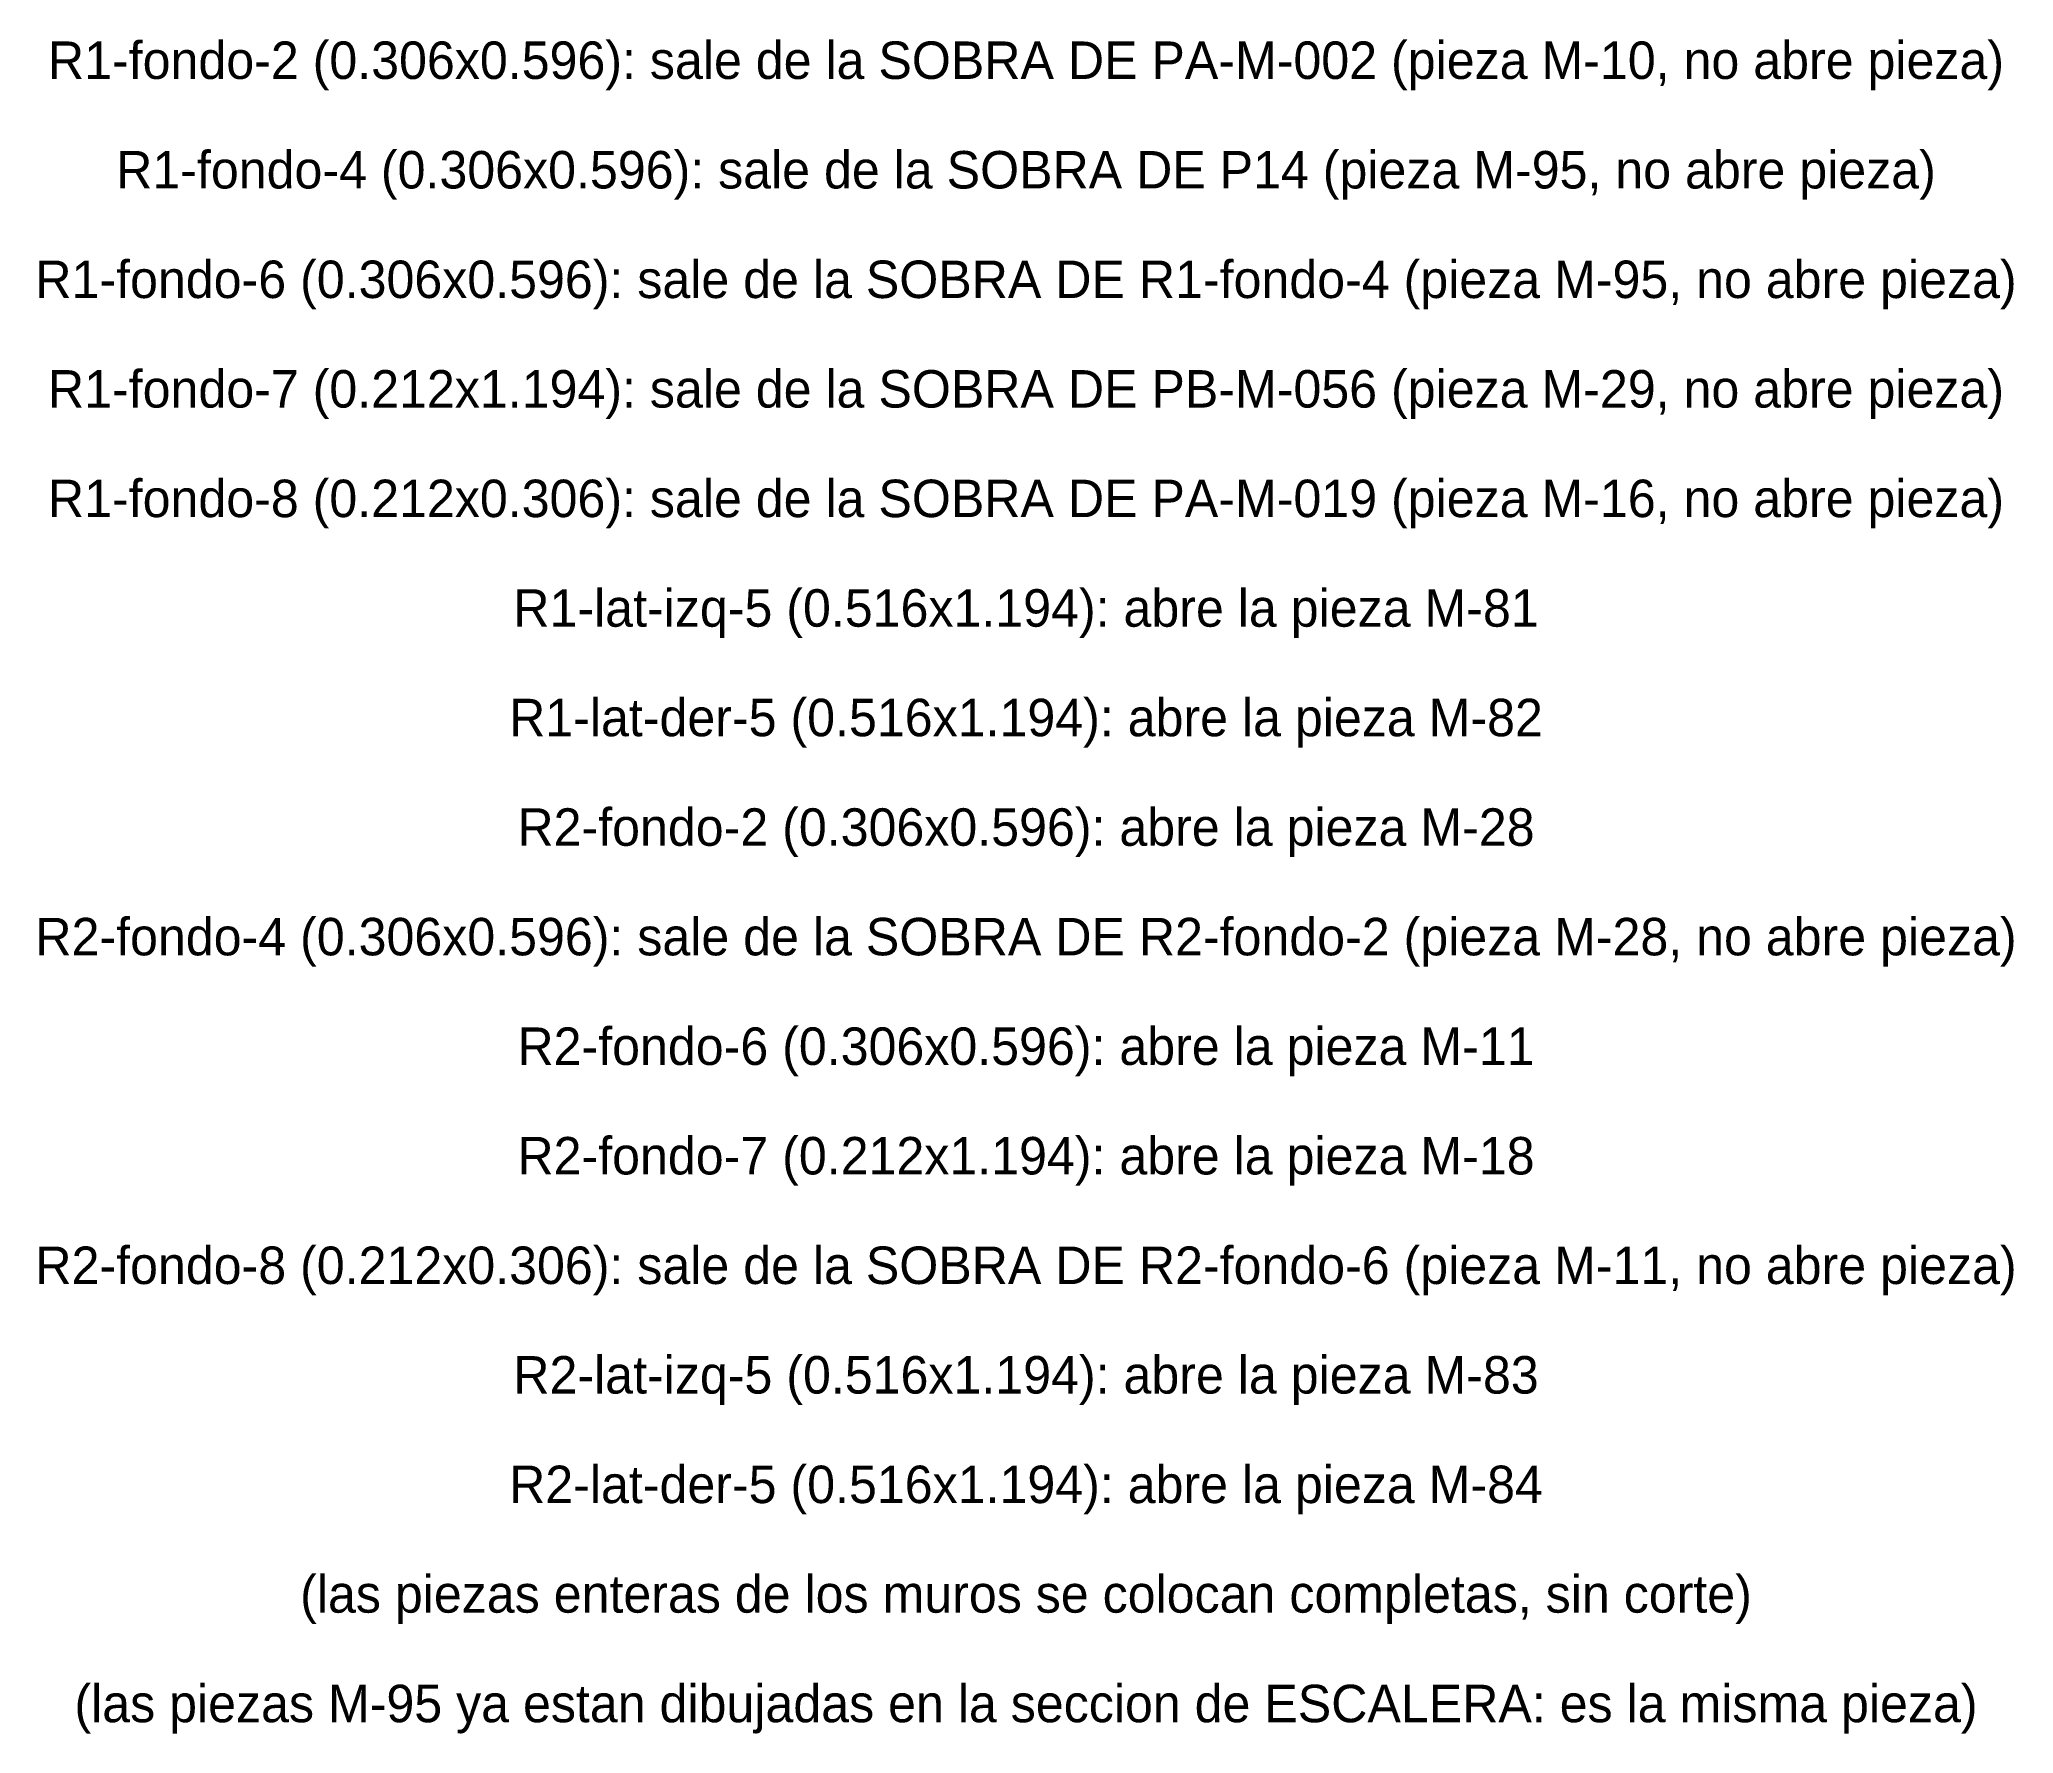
# Model space of a CAD drawing. Header units: metres. Extents: x 478.4 to 564, y -144.7 to -79.7.
# Drawn here: x 549.78 to 556.63, y -122.19 to -116.31 of the extents above; entities that cross this region are included whole.
import ezdxf
from ezdxf.enums import TextEntityAlignment as Align

# ---------------------------------------------------------------- set-up
doc = ezdxf.new("R2010")
doc.units = ezdxf.units.M
doc.layers.add('ESCALERA-REGADERA-ZOCLO-TEXTO', color=7, linetype='Continuous')

msp = doc.modelspace()

# ---------------------------------------------------------------- texts
at = {"layer": 'ESCALERA-REGADERA-ZOCLO-TEXTO'}
for s, p in [('R1-fondo-2 (0.306x0.596): sale de la SOBRA DE PA-M-002 (pieza M-10, no abre pieza)', (553.2022, -116.3864)), ('R1-fondo-4 (0.306x0.596): sale de la SOBRA DE P14 (pieza M-95, no abre pieza)', (553.2022, -116.7664)), ('R1-fondo-6 (0.306x0.596): sale de la SOBRA DE R1-fondo-4 (pieza M-95, no abre pieza)', (553.2022, -117.1464)), ('R1-fondo-7 (0.212x1.194): sale de la SOBRA DE PB-M-056 (pieza M-29, no abre pieza)', (553.2022, -117.5264)), ('R1-fondo-8 (0.212x0.306): sale de la SOBRA DE PA-M-019 (pieza M-16, no abre pieza)', (553.2022, -117.9064)), ('R1-lat-izq-5 (0.516x1.194): abre la pieza M-81', (553.2022, -118.2864)), ('R1-lat-der-5 (0.516x1.194): abre la pieza M-82', (553.2022, -118.6664)), ('R2-fondo-2 (0.306x0.596): abre la pieza M-28', (553.2022, -119.0464)), ('R2-fondo-4 (0.306x0.596): sale de la SOBRA DE R2-fondo-2 (pieza M-28, no abre pieza)', (553.2022, -119.4264)), ('R2-fondo-6 (0.306x0.596): abre la pieza M-11', (553.2022, -119.8064)), ('R2-fondo-7 (0.212x1.194): abre la pieza M-18', (553.2022, -120.1864)), ('R2-fondo-8 (0.212x0.306): sale de la SOBRA DE R2-fondo-6 (pieza M-11, no abre pieza)', (553.2022, -120.5664)), ('R2-lat-izq-5 (0.516x1.194): abre la pieza M-83', (553.2022, -120.9464)), ('R2-lat-der-5 (0.516x1.194): abre la pieza M-84', (553.2022, -121.3264)), ('(las piezas enteras de los muros se colocan completas, sin corte)', (553.2022, -121.7064)), ('(las piezas M-95 ya estan dibujadas en la seccion de ESCALERA: es la misma pieza)', (553.2022, -122.0864))]:
    msp.add_text(s, height=0.13, dxfattribs=at).set_placement(p, align=Align.MIDDLE_CENTER)

doc.saveas('drawing.dxf')
